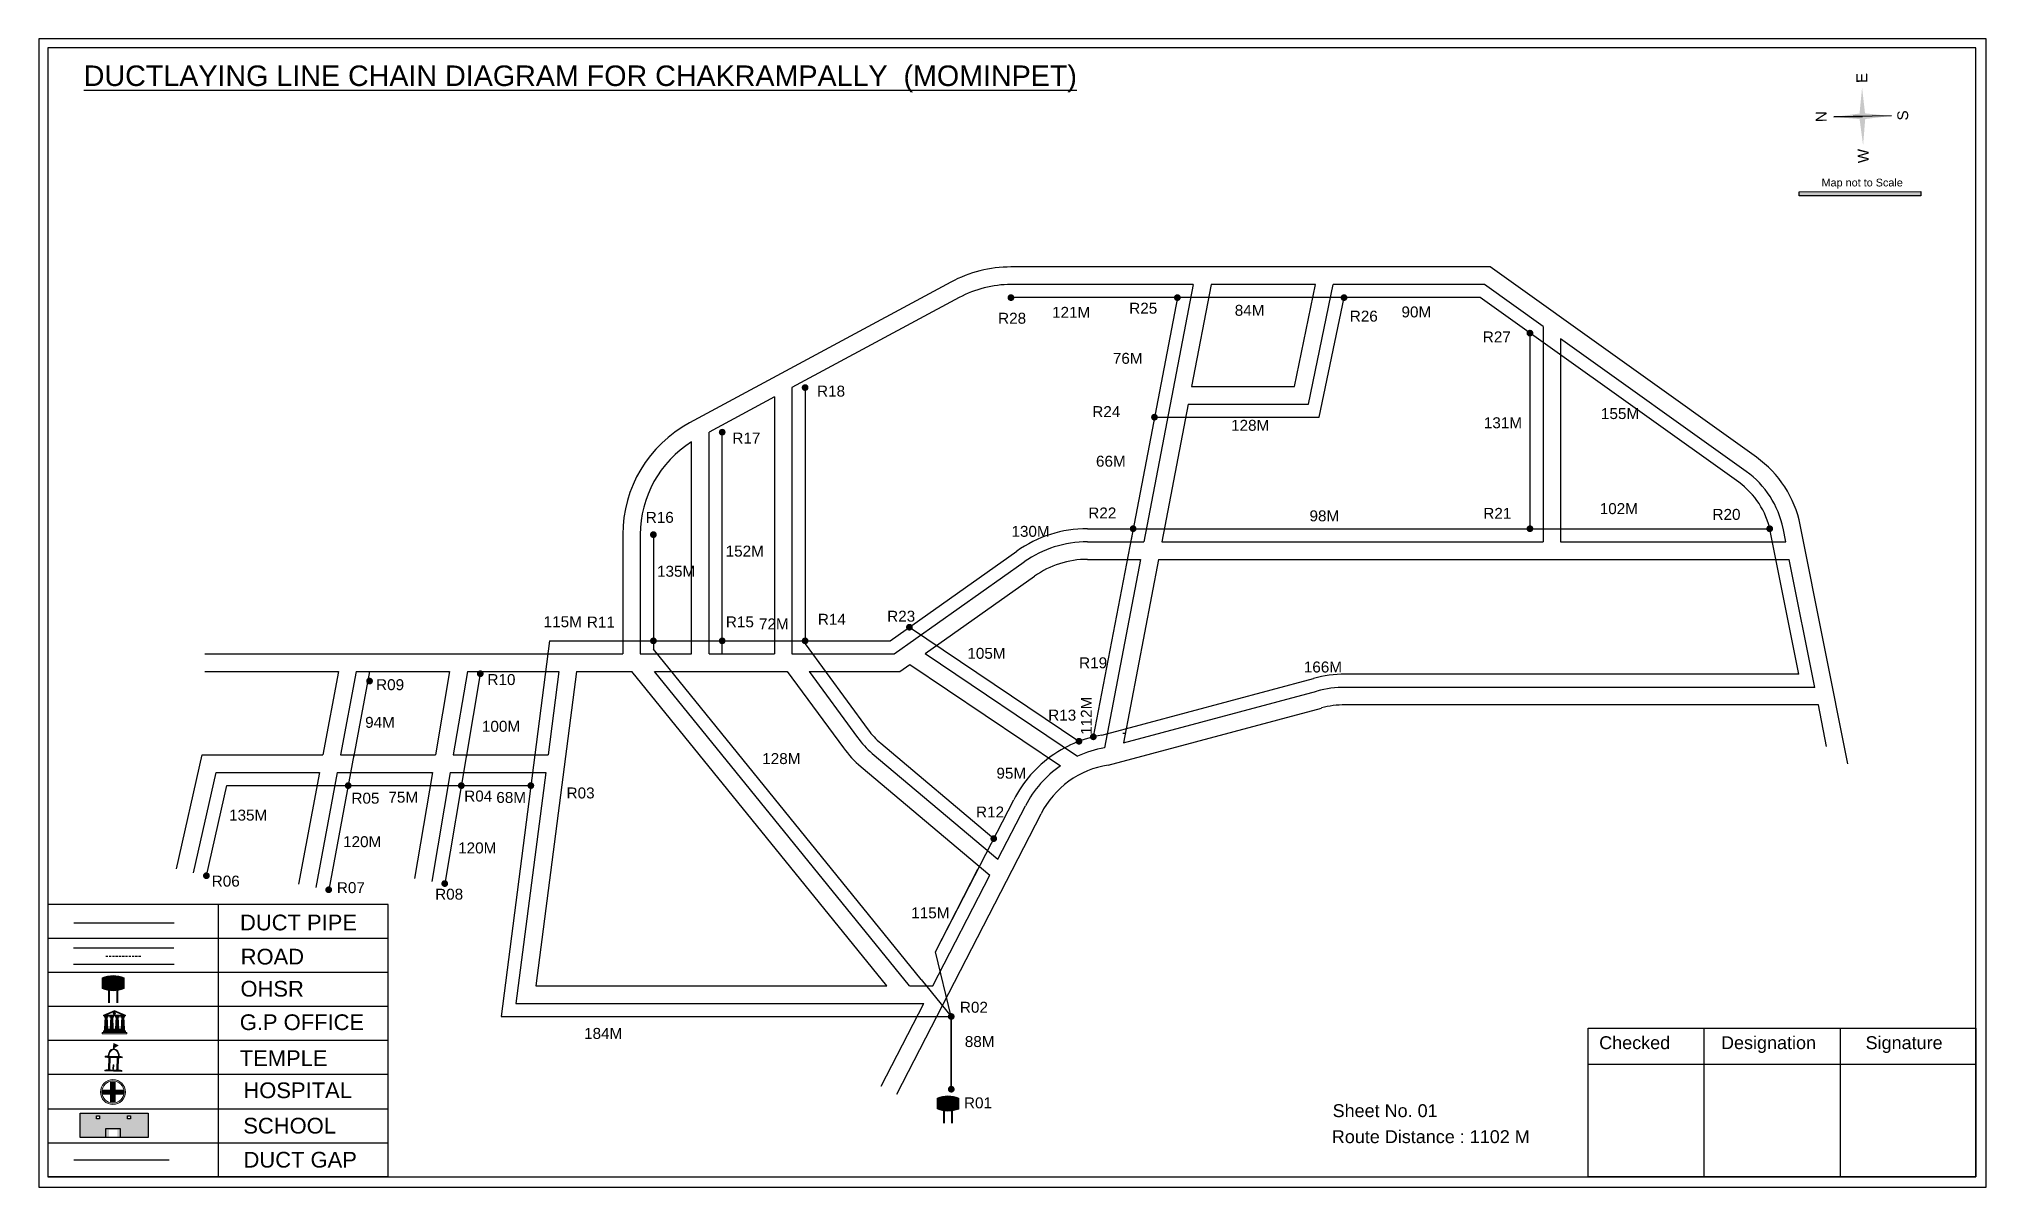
# Model space of a CAD drawing. Header units: inches. Extents: x 1943 to 8965, y 112 to 3168.
# Drawn here: x 2031 to 2922, y 1786 to 2311 of the extents above; entities that cross this region are included whole.
import ezdxf

# ---------------------------------------------------------------- set-up
doc = ezdxf.new("R2010")
doc.units = ezdxf.units.IN
doc.header["$MEASUREMENT"] = 0
doc.linetypes.add('DASHEDX2', pattern=[1.5, 1, -0.5])
for name, color, linetype in [('LANDMARK', 7, 'Continuous'), ('OHT', 7, 'Continuous'), ('pipe', 5, 'Continuous')]:
    doc.layers.add(name, color=color, linetype=linetype)
doc.styles.get("Standard").update_dxf_attribs({"font": 'arial.ttf'})

msp = doc.modelspace()

# ---------------------------------------------------------------- texts
at = {"color": 242, "true_color": 0xcd2027}
msp.add_text('%%UDUCTLAYING LINE CHAIN DIAGRAM FOR CHAKRAMPALLY  (MOMINPET)', height=9.375, dxfattribs=at).set_placement((2051.88, 2289.13))
for s, height, rotation, p in [('E', 4.95, 91.00631, (2867.24, 2290.53)), ('N', 4.95, 91.00631, (2848.65, 2272.68)), ('S', 4.95, 91.00631, (2885.94, 2273.42)), ('W', 4.95, 91.00631, (2867.88, 2253.93)), ('112M', 5, 90, (2512.7, 1992.67))]:
    msp.add_text(s, height=height, rotation=rotation).set_placement(p)
for s, height, p in [('Map not to Scale', 3.5424, (2846.33, 2243.24)), ('R25', 5, (2529.81, 2185.11)), ('R28', 5, (2469.87, 2180.52)), ('121M', 5, (2494.53, 2183.22)), ('84M', 5, (2578.05, 2184.15)), ('R26', 5, (2630.63, 2181.49)), ('90M', 5, (2654.27, 2183.42)), ('R27', 5, (2691.45, 2172)), ('76M', 5, (2522.34, 2162.21)), ('R18', 5, (2387.09, 2147.24)), ('R24', 5, (2512.93, 2137.87)), ('128M', 5, (2576.37, 2131.61)), ('131M', 5, (2691.93, 2132.78)), ('155M', 5, (2745.47, 2136.98)), ('R17', 5, (2348.38, 2125.78)), ('66M', 5, (2514.62, 2115.22)), ('R16', 5, (2308.79, 2089.56)), ('R22', 5, (2511.1, 2091.56)), ('98M', 5, (2612.23, 2090.24)), ('R21', 5, (2691.69, 2091.39)), ('102M', 5, (2744.91, 2093.55)), ('R20', 5, (2796.45, 2090.91)), ('130M', 5, (2475.97, 2083.17)), ('152M', 5, (2345.32, 2074.14)), ('135M', 5, (2313.93, 2064.94)), ('R14', 5, (2387.49, 2043)), ('R23', 5, (2419.15, 2044.4)), ('115M', 5, (2262.1, 2041.89)), ('R11', 5, (2281.86, 2041.72)), ('R15', 5, (2345.42, 2041.82)), ('72M', 5, (2360.55, 2040.87)), ('105M', 5, (2455.81, 2027.44)), ('R19', 5, (2506.9, 2023.12)), ('166M', 5, (2609.63, 2021.19)), ('R09', 5, (2185.51, 2013.12)), ('R10', 5, (2236.41, 2015.46)), ('R13', 5, (2492.77, 1999.22)), ('94M', 5, (2180.49, 1995.92)), ('100M', 5, (2233.88, 1994.11)), ('128M', 5, (2362.03, 1979.34)), ('95M', 5, (2469.1, 1972.68)), ('R04', 5, (2225.8, 1962.24)), ('R03', 5, (2272.59, 1963.65)), ('135M', 5, (2118.28, 1953.53)), ('R05', 5, (2174.24, 1961.27)), ('75M', 5, (2191.13, 1961.72)), ('68M', 5, (2240.47, 1961.6)), ('R12', 5, (2459.78, 1954.95)), ('120M', 5, (2170.41, 1941.4)), ('120M', 5, (2223.02, 1938.54)), ('R06', 5, (2110.37, 1923.38)), ('R07', 5, (2167.57, 1920.39)), ('R08', 5, (2212.51, 1917.4)), ('115M', 5, (2430.16, 1908.89)), ('DUCT PIPE', 7.178, (2123.3, 1903.39)), ('ROAD ', 7.178, (2123.61, 1887.79)), ('OHSR', 7.178, (2123.51, 1873.12)), ('R02', 5, (2452.4, 1865.75)), ('G.P OFFICE', 7.178, (2123.19, 1857.83)), ('184M', 5, (2280.59, 1853.8)), ('88M', 5, (2454.64, 1850.07)), ('Checked', 5.886, (2744.66, 1849.12)), ('Designation', 5.886, (2800.36, 1849.12)), ('Signature', 5.886, (2866.46, 1849.12)), ('TEMPLE', 7.178, (2123.18, 1841.42)), ('HOSPITAL', 7.178, (2124.86, 1826.73)), ('R01', 5, (2454.27, 1822.08)), ('SCHOOL', 7.178, (2124.8, 1810.57)), ('Sheet No. 01', 5.886, (2622.8, 1818.06)), ('Route Distance : 1102 M', 5.886, (2622.43, 1806.19)), ('DUCT GAP', 7.178, (2124.91, 1795.01))]:
    msp.add_text(s, height=height).set_placement(p)

# ---------------------------------------------------------------- blocks, each defined once
blk = doc.blocks.new('OHT')
at = {"linetype": 'Continuous', "lineweight": 0, "true_color": 0x0ffffc}
blk.add_hatch(color=4, dxfattribs=at).paths.add_polyline_path([(0.012, 1), (0, 1, 0.101323), (-0.4, 0.916), (-0.4, 0.525, 0.194075), (0.399, 0.521), (0.399, 0.921, 0.097877)])
at = {"color": 4, "linetype": 'Continuous', "lineweight": 0, "true_color": 0x0ffffc, "flags": 128}
for points in [[(-0.4, 0.525), (-0.4, 0.916)], [(0.399, 0.521), (0.399, 0.921)]]:
    blk.add_lwpolyline(points, dxfattribs=at)
at = {"color": 4, "linetype": 'Continuous', "lineweight": 0, "true_color": 0x0ffffc, "const_width": 0.075, "flags": 128}
for points in [[(-0.15, 0), (-0.15, 0.475)], [(0.15, 0), (0.15, 0.473)]]:
    blk.add_lwpolyline(points, dxfattribs=at)
at = {"color": 4, "linetype": 'Continuous', "lineweight": 0, "true_color": 0x0ffffc}
for centre, radius, start, end in [((0.006, -0.019), 1.019, 67.31091, 113.47108), ((0.004, 1.513), 1.068, 247.76824, 291.70073)]:
    blk.add_arc(centre, radius, start, end, dxfattribs=at)
blk = doc.blocks.new('Government_Office')
at = {"linetype": 'Continuous', "lineweight": 0, "true_color": 0xff0000}
h = blk.add_hatch(color=1, dxfattribs=at)
h.paths.add_polyline_path([(0.44, 0.72), (0.45, 0.75), (0, 0.93), (-0.45, 0.75), (-0.44, 0.72)])
h.paths.add_polyline_path([(0.355, 0.75), (-0.355, 0.75), (0, 0.9)], flags=16)
h.paths.add_polyline_path([(0, 0.778, -1), (0, 0.872, -1)], flags=0)
h = blk.add_hatch(color=1, dxfattribs=at)
edge = h.paths.add_edge_path()
edge.add_arc((0, 0.825), 0.0467, 90, 270)
edge.add_arc((0, 0.825), 0.0467, 270, 450)
for points in [[(-0.5, 0.05), (0.5, 0.05), (0.5, 0), (-0.5, 0)], [(-0.45, 0.075), (-0.45, 0.12), (0.45, 0.12), (0.45, 0.075)], [(-0.4, 0.14), (-0.4, 0.18), (0.4, 0.18), (0.4, 0.14)]]:
    blk.add_hatch(color=1, dxfattribs=at).paths.add_polyline_path(points)
h = blk.add_hatch(color=1, dxfattribs=at)
edge = h.paths.add_edge_path()
edge.add_line((-0.27, 0.195), (-0.295, 0.675))
edge.add_line((-0.295, 0.675), (-0.29, 0.675))
edge.add_arc((-0.278, 0.688), 0.0176, 225.30401, 441.56588)
edge.add_line((-0.275, 0.705), (-0.395, 0.705))
edge.add_arc((-0.392, 0.688), 0.0176, 98.43412, 314.69599)
edge.add_line((-0.38, 0.675), (-0.375, 0.675))
edge.add_line((-0.375, 0.675), (-0.4, 0.195))
edge.add_line((-0.4, 0.195), (-0.27, 0.195))
h = blk.add_hatch(color=1, dxfattribs=at)
edge = h.paths.add_edge_path()
edge.add_line((-0.047, 0.195), (-0.072, 0.675))
edge.add_line((-0.072, 0.675), (-0.067, 0.675))
edge.add_arc((-0.054, 0.688), 0.0176, 225.30401, 441.56588)
edge.add_line((-0.052, 0.705), (-0.172, 0.705))
edge.add_arc((-0.169, 0.688), 0.0176, 98.43412, 314.69599)
edge.add_line((-0.157, 0.675), (-0.152, 0.675))
edge.add_line((-0.152, 0.675), (-0.177, 0.195))
edge.add_line((-0.177, 0.195), (-0.047, 0.195))
h = blk.add_hatch(color=1, dxfattribs=at)
edge = h.paths.add_edge_path()
edge.add_line((0.177, 0.195), (0.152, 0.675))
edge.add_line((0.152, 0.675), (0.157, 0.675))
edge.add_arc((0.169, 0.688), 0.0176, 225.30401, 441.56588)
edge.add_line((0.172, 0.705), (0.052, 0.705))
edge.add_arc((0.054, 0.688), 0.0176, 98.43412, 314.69599)
edge.add_line((0.067, 0.675), (0.072, 0.675))
edge.add_line((0.072, 0.675), (0.047, 0.195))
edge.add_line((0.047, 0.195), (0.177, 0.195))
h = blk.add_hatch(color=1, dxfattribs=at)
edge = h.paths.add_edge_path()
edge.add_line((0.4, 0.195), (0.375, 0.675))
edge.add_line((0.375, 0.675), (0.38, 0.675))
edge.add_arc((0.392, 0.688), 0.0176, 225.30401, 441.56588)
edge.add_line((0.395, 0.705), (0.275, 0.705))
edge.add_arc((0.278, 0.688), 0.0176, 98.43412, 314.69599)
edge.add_line((0.29, 0.675), (0.295, 0.675))
edge.add_line((0.295, 0.675), (0.27, 0.195))
edge.add_line((0.27, 0.195), (0.4, 0.195))
at = {"color": 1, "linetype": 'Continuous', "lineweight": 0, "true_color": 0xff0000, "flags": 128}
for points in [[(-0.45, 0.75), (-0.44, 0.72), (0.44, 0.72), (0.45, 0.75), (0, 0.93)], [(-0.355, 0.75), (0.355, 0.75), (0, 0.9)], [(-0.5, 0.05), (0.5, 0.05), (0.5, 0), (-0.5, 0)], [(-0.45, 0.075), (-0.45, 0.12), (0.45, 0.12), (0.45, 0.075)], [(-0.4, 0.14), (-0.4, 0.18), (0.4, 0.18), (0.4, 0.14)]]:
    blk.add_lwpolyline(points, close=True, dxfattribs=at)
for points in [[(0, 0.872, 1), (0, 0.778, 1)], [(-0.27, 0.195), (-0.295, 0.675), (-0.29, 0.675, 1.379694), (-0.275, 0.705), (-0.395, 0.705, 1.379694), (-0.38, 0.675), (-0.375, 0.675), (-0.4, 0.195)], [(-0.047, 0.195), (-0.072, 0.675), (-0.067, 0.675, 1.379694), (-0.052, 0.705), (-0.172, 0.705, 1.379694), (-0.157, 0.675), (-0.152, 0.675), (-0.177, 0.195)], [(0.177, 0.195), (0.152, 0.675), (0.157, 0.675, 1.379694), (0.172, 0.705), (0.052, 0.705, 1.379694), (0.067, 0.675), (0.072, 0.675), (0.047, 0.195)], [(0.4, 0.195), (0.375, 0.675), (0.38, 0.675, 1.379694), (0.395, 0.705), (0.275, 0.705, 1.379694), (0.29, 0.675), (0.295, 0.675), (0.27, 0.195)]]:
    blk.add_lwpolyline(points, format="xyb", close=True, dxfattribs=at)
blk = doc.blocks.new('Temple')
at = {"linetype": 'Continuous', "lineweight": 0, "true_color": 0xff0000}
h = blk.add_hatch(color=1, dxfattribs=at)
edge = h.paths.add_edge_path()
edge.add_line((0.175, 0.49), (0.225, 0.49))
edge.add_line((0.225, 0.49), (0.225, 0.497))
edge.add_line((0.225, 0.497), (0.307, 0.497))
edge.add_line((0.307, 0.497), (0.307, 0.533))
edge.add_line((0.307, 0.533), (0.257, 0.533))
edge.add_line((0.257, 0.533), (0.257, 0.54))
edge.add_line((0.257, 0.54), (0.2, 0.54))
edge.add_spline(control_points=[(0.2, 0.54), (0.2, 0.589), (0.19, 0.638), (0.142, 0.743), (0.092, 0.79), (0.027, 0.805), (0.02, 0.806), (0.012, 0.806)], knot_values=[4.712389, 4.712389, 4.712389, 4.712389, 5.278166, 5.278166, 6.117402, 6.117402, 6.223801, 6.223801, 6.223801, 6.223801], degree=3, periodic=0)
edge.add_line((0.012, 0.806), (0.012, 0.79))
edge.add_line((0.012, 0.79), (-0.012, 0.79))
edge.add_line((-0.012, 0.79), (-0.012, 0.806))
edge.add_spline(control_points=[(-0.012, 0.806), (-0.055, 0.802), (-0.096, 0.781), (-0.171, 0.699), (-0.197, 0.628), (-0.2, 0.55), (-0.2, 0.545), (-0.2, 0.54)], knot_values=[6.343965, 6.343965, 6.343965, 6.343965, 6.956638, 6.956638, 7.795874, 7.795874, 7.853982, 7.853982, 7.853982, 7.853982], degree=3, periodic=0)
edge.add_line((-0.2, 0.54), (-0.257, 0.54))
edge.add_line((-0.257, 0.54), (-0.257, 0.533))
edge.add_line((-0.257, 0.533), (-0.307, 0.533))
edge.add_line((-0.307, 0.533), (-0.307, 0.497))
edge.add_line((-0.307, 0.497), (-0.225, 0.497))
edge.add_line((-0.225, 0.497), (-0.225, 0.49))
edge.add_line((-0.225, 0.49), (-0.175, 0.49))
edge.add_line((-0.175, 0.49), (-0.175, 0.07))
edge.add_arc((-0.205, 0.07), 0.03, -90, 0, ccw=False)
edge.add_line((-0.205, 0.04), (-0.257, 0.04))
edge.add_line((-0.257, 0.04), (-0.257, 0.033))
edge.add_line((-0.257, 0.033), (-0.307, 0.033))
edge.add_line((-0.307, 0.033), (-0.307, 0))
edge.add_line((-0.307, 0), (0.307, 0))
edge.add_line((0.307, 0), (0.307, 0.033))
edge.add_line((0.307, 0.033), (0.257, 0.033))
edge.add_line((0.257, 0.033), (0.257, 0.04))
edge.add_line((0.257, 0.04), (0.205, 0.04))
edge.add_arc((0.205, 0.07), 0.03, 180, 270, ccw=False)
edge.add_line((0.175, 0.07), (0.175, 0.49))
h.paths.add_polyline_path([(0.125, 0.07, -0.414214), (0.095, 0.04), (0.05, 0.04), (0.05, 0.033), (-0.05, 0.033), (-0.05, 0.04), (-0.095, 0.04, -0.414214), (-0.125, 0.07), (-0.125, 0.497), (0.125, 0.497)], flags=16)
edge = h.paths.add_edge_path(flags=16)
edge.add_ellipse((0, 0.54), major_axis=(0, 0.242), ratio=0.722808, start_angle=270, end_angle=450, ccw=False)
edge.add_line((0.175, 0.54), (-0.175, 0.54))
h.paths.add_polyline_path([(0.012, 0.23), (0.012, 0.07), (-0.012, 0.07), (-0.012, 0.23)], flags=0)
h = blk.add_hatch(color=1, dxfattribs=at)
edge = h.paths.add_edge_path()
edge.add_line((0.012, 0.857), (0, 0.85))
edge.add_line((0, 0.85), (-0.003, 0.925))
edge.add_line((-0.003, 0.925), (-0.012, 0.925))
edge.add_line((-0.012, 0.925), (-0.012, 0.806))
edge.add_spline(control_points=[(-0.012, 0.806), (-0.004, 0.807), (0.004, 0.807), (0.012, 0.806)], knot_values=[6.223801, 6.223801, 6.223801, 6.223801, 6.343965, 6.343965, 6.343965, 6.343965], degree=3, periodic=0)
edge.add_line((0.012, 0.806), (0.012, 0.857))
h = blk.add_hatch(color=1, dxfattribs=at)
edge = h.paths.add_edge_path()
edge.add_line((0.012, 0.79), (0.012, 0.806))
edge.add_spline(control_points=[(0.012, 0.806), (0.004, 0.807), (-0.004, 0.807), (-0.012, 0.806)], knot_values=[6.223801, 6.223801, 6.223801, 6.223801, 6.343965, 6.343965, 6.343965, 6.343965], degree=3, periodic=0)
edge.add_line((-0.012, 0.806), (-0.012, 0.79))
edge.add_line((-0.012, 0.79), (0.012, 0.79))
at = {"linetype": 'Continuous', "lineweight": 0, "true_color": 0xe66000}
blk.add_hatch(color=32, dxfattribs=at).paths.add_polyline_path([(-0.006, 1), (0.147, 0.931), (0, 0.85)])
at = {"color": 1, "linetype": 'Continuous', "lineweight": 0, "true_color": 0xff0000, "flags": 128}
for points in [[(0.012, 0.925), (-0.012, 0.925), (-0.012, 0.79), (0.012, 0.79)], [(0.012, 0.23), (-0.012, 0.23), (-0.012, 0.07), (0.012, 0.07)]]:
    blk.add_lwpolyline(points, close=True, dxfattribs=at)
at = {"color": 32, "linetype": 'Continuous', "lineweight": 0, "true_color": 0xe66000, "flags": 128}
blk.add_lwpolyline([(-0.006, 1), (0.147, 0.931), (0, 0.85), (-0.006, 1)], dxfattribs=at)
at = {"color": 1, "linetype": 'Continuous', "lineweight": 0, "true_color": 0xff0000, "flags": 128}
blk.add_lwpolyline([(0.2, 0.54), (0.257, 0.54), (0.257, 0.533), (0.307, 0.533), (0.307, 0.497), (0.225, 0.497), (0.225, 0.49), (0.175, 0.49), (0.175, 0.07, 0.414214), (0.205, 0.04), (0.257, 0.04), (0.257, 0.033), (0.307, 0.033), (0.307, 0), (-0.307, 0), (-0.307, 0.033), (-0.257, 0.033), (-0.257, 0.04), (-0.205, 0.04, 0.414214), (-0.175, 0.07), (-0.175, 0.49), (-0.225, 0.49), (-0.225, 0.497), (-0.307, 0.497), (-0.307, 0.533), (-0.257, 0.533), (-0.257, 0.54), (-0.2, 0.54)], format="xyb", dxfattribs=at)
blk.add_lwpolyline([(-0.175, 0.54), (0.175, 0.54)], dxfattribs=at)
blk.add_lwpolyline([(0.125, 0.497), (0.125, 0.07, -0.414214), (0.095, 0.04), (0.05, 0.04), (0.05, 0.033), (-0.05, 0.033), (-0.05, 0.04), (-0.095, 0.04, -0.414214), (-0.125, 0.07), (-0.125, 0.497)], format="xyb", close=True, dxfattribs=at)
at = {"color": 1, "linetype": 'Continuous', "lineweight": 0, "true_color": 0xff0000}
blk.add_ellipse((0, 0.54), major_axis=(0, 0.242), ratio=0.722808, start_param=4.712389, end_param=7.853982, dxfattribs=at)
blk.add_open_spline([(0.2, 0.54), (0.2, 0.589), (0.19, 0.638), (0.142, 0.743), (0.092, 0.79), (-0.023, 0.816), (-0.085, 0.794), (-0.171, 0.699), (-0.197, 0.628), (-0.2, 0.55), (-0.2, 0.545), (-0.2, 0.54)], degree=3, knots=[4.712389, 4.712389, 4.712389, 4.712389, 5.278166, 5.278166, 6.117402, 6.117402, 6.956638, 6.956638, 7.795874, 7.795874, 7.853982, 7.853982, 7.853982, 7.853982], dxfattribs=at)
blk = doc.blocks.new('*U6')
at = {"color": 0, "linetype": 'DASHEDX2', "transparency": 16777216}
blk.add_line((-8.22, 0), (8.01, 0), dxfattribs=at)
blk = doc.blocks.new('Hospital')
at = {"linetype": 'Continuous', "lineweight": 0, "true_color": 0x000000}
h = blk.add_hatch(color=18, dxfattribs=at)
h.paths.add_polyline_path([(-0.5, 0, 1), (0.5, 0, 1)])
h.paths.add_polyline_path([(0.446, 0, -1), (-0.446, 0, -1)], flags=16)
at = {"linetype": 'Continuous', "true_color": 0xff0000}
blk.add_hatch(color=1, dxfattribs=at).paths.add_polyline_path([(-0.394, 0.08), (-0.08, 0.08), (-0.08, 0.394), (0.08, 0.394), (0.08, 0.08), (0.394, 0.08), (0.394, -0.08), (0.08, -0.08), (0.08, -0.394), (-0.08, -0.394), (-0.08, -0.08), (-0.394, -0.08)])
at = {"color": 1, "linetype": 'Continuous', "true_color": 0xff0000, "flags": 128}
blk.add_lwpolyline([(-0.394, 0.08), (-0.08, 0.08), (-0.08, 0.394), (0.08, 0.394), (0.08, 0.08), (0.394, 0.08), (0.394, -0.08), (0.08, -0.08), (0.08, -0.394), (-0.08, -0.394), (-0.08, -0.08), (-0.394, -0.08)], close=True, dxfattribs=at)
at = {"color": 18, "linetype": 'Continuous', "lineweight": 0, "true_color": 0x000000}
for radius in [0.5, 0.446]:
    blk.add_circle((0, 0), radius, dxfattribs=at)

# ---------------------------------------------------------------- hatches: boundary and pattern name
at = {"true_color": 0x0093dd}
h = msp.add_hatch(color=142, dxfattribs=at)
h.dxf.hatch_style = 1
h.paths.add_polyline_path([(2836.15, 2240.73), (2836.15, 2238.89), (2891.66, 2239.02), (2891.66, 2240.86)])
at = {"ltscale": 0.5}
h = msp.add_hatch(color=5, dxfattribs=at)
h.dxf.hatch_style = 1
h.paths.add_polyline_path([(2477.3, 2192.44, 1), (2474.18, 2192.44, 1)])
h = msp.add_hatch(color=5, dxfattribs=at)
h.dxf.hatch_style = 1
h.paths.add_polyline_path([(2553.37, 2192.44, 1), (2550.25, 2192.44, 1)])
h = msp.add_hatch(color=5, dxfattribs=at)
h.dxf.hatch_style = 1
h.paths.add_polyline_path([(2629.56, 2192.44, 1), (2626.44, 2192.44, 1)])
h = msp.add_hatch(color=5, dxfattribs=at)
h.dxf.hatch_style = 1
h.paths.add_polyline_path([(2714.57, 2176.22, 1), (2711.45, 2176.22, 1)])
h = msp.add_hatch(color=5, dxfattribs=at)
h.dxf.hatch_style = 1
h.paths.add_polyline_path([(2383.19, 2151.35, 1), (2380.07, 2151.35, 1)])
h = msp.add_hatch(color=5, dxfattribs=at)
h.dxf.hatch_style = 1
h.paths.add_polyline_path([(2542.91, 2137.82, 1), (2539.79, 2137.82, 1)])
h = msp.add_hatch(color=5, dxfattribs=at)
h.dxf.hatch_style = 1
h.paths.add_polyline_path([(2345.3, 2130.97, 1), (2342.19, 2130.97, 1)])
h = msp.add_hatch(color=5, dxfattribs=at)
h.dxf.hatch_style = 1
h.paths.add_polyline_path([(2313.84, 2084.16, 1), (2310.72, 2084.16, 1)])
h = msp.add_hatch(color=5, dxfattribs=at)
h.dxf.hatch_style = 1
h.paths.add_polyline_path([(2533.16, 2086.88, 1), (2530.04, 2086.88, 1)])
h = msp.add_hatch(color=5, dxfattribs=at)
h.dxf.hatch_style = 1
h.paths.add_polyline_path([(2714.57, 2086.88, 1), (2711.45, 2086.88, 1)])
h = msp.add_hatch(color=5, dxfattribs=at)
h.dxf.hatch_style = 1
h.paths.add_polyline_path([(2824.16, 2086.88, 1), (2821.04, 2086.88, 1)])
h = msp.add_hatch(color=5, dxfattribs=at)
h.dxf.hatch_style = 1
h.paths.add_polyline_path([(2430.87, 2041.87, 1), (2427.76, 2041.87, 1)])
h = msp.add_hatch(color=5, dxfattribs=at)
h.dxf.hatch_style = 1
h.paths.add_polyline_path([(2313.84, 2035.64, 1), (2310.72, 2035.64, 1)])
h = msp.add_hatch(color=5, dxfattribs=at)
h.dxf.hatch_style = 1
h.paths.add_polyline_path([(2345.3, 2035.64, 1), (2342.19, 2035.64, 1)])
h = msp.add_hatch(color=5, dxfattribs=at)
h.dxf.hatch_style = 1
h.paths.add_polyline_path([(2383.19, 2035.64, 1), (2380.07, 2035.64, 1)])
h = msp.add_hatch(color=5, dxfattribs=at)
h.dxf.hatch_style = 1
h.paths.add_polyline_path([(2234.7, 2020.64, 1), (2231.58, 2020.64, 1)])
h = msp.add_hatch(color=5, dxfattribs=at)
h.dxf.hatch_style = 1
h.paths.add_polyline_path([(2184.08, 2017.27, 1), (2180.97, 2017.27, 1)])
h = msp.add_hatch(color=5, dxfattribs=at)
h.dxf.hatch_style = 1
h.paths.add_polyline_path([(2508.4, 1989.76, 1), (2505.28, 1989.76, 1)])
h = msp.add_hatch(color=5, dxfattribs=at)
h.dxf.hatch_style = 1
h.paths.add_polyline_path([(2514.96, 1991.81, 1), (2511.84, 1991.81, 1)])
h = msp.add_hatch(color=5, dxfattribs=at)
h.dxf.hatch_style = 1
h.paths.add_polyline_path([(2174.32, 1969.51, 1), (2171.2, 1969.51, 1)])
h = msp.add_hatch(color=5, dxfattribs=at)
h.dxf.hatch_style = 1
h.paths.add_polyline_path([(2226.03, 1969.51, 1), (2222.91, 1969.51, 1)])
h = msp.add_hatch(color=5, dxfattribs=at)
h.dxf.hatch_style = 1
h.paths.add_polyline_path([(2257.82, 1969.51, 1), (2254.7, 1969.51, 1)])
h = msp.add_hatch(color=5, dxfattribs=at)
h.dxf.hatch_style = 1
h.paths.add_polyline_path([(2469.43, 1945.3, 1), (2466.32, 1945.3, 1)])
h = msp.add_hatch(color=5, dxfattribs=at)
h.dxf.hatch_style = 1
h.paths.add_polyline_path([(2109.49, 1928.35, 1), (2106.37, 1928.35, 1)])
h = msp.add_hatch(color=5, dxfattribs=at)
h.dxf.hatch_style = 1
h.paths.add_polyline_path([(2165.4, 1921.92, 1), (2162.28, 1921.92, 1)])
h = msp.add_hatch(color=5, dxfattribs=at)
h.dxf.hatch_style = 1
h.paths.add_polyline_path([(2218.44, 1924.75, 1), (2215.32, 1924.75, 1)])
h = msp.add_hatch(color=5, dxfattribs=at)
h.dxf.hatch_style = 1
h.paths.add_polyline_path([(2450.02, 1864.03, 1), (2446.9, 1864.03, 1)])
h = msp.add_hatch(color=5, dxfattribs=at)
h.dxf.hatch_style = 1
h.paths.add_polyline_path([(2450.02, 1830.8, 1), (2446.9, 1830.8, 1)])
at = {"true_color": 0xc8c92d}
h = msp.add_hatch(color=52, dxfattribs=at)
h.dxf.hatch_style = 1
h.paths.add_polyline_path([(2056.34, 1819.8), (2050.17, 1819.8), (2050.17, 1808.71), (2056.34, 1808.71)])
h.paths.add_polyline_path([(2081.19, 1819.8), (2075.02, 1819.8), (2075.02, 1808.71), (2081.19, 1808.71)])
at = {"true_color": 0x293189}
h = msp.add_hatch(color=177, dxfattribs=at)
h.dxf.hatch_style = 1
h.paths.add_polyline_path([(2075.02, 1819.8), (2056.34, 1819.8), (2056.34, 1808.71), (2063.35, 1808.71), (2063.35, 1812.35), (2067.2, 1812.35), (2067.2, 1808.71), (2075.02, 1808.71)])
h.paths.add_polyline_path([(2059.01, 1817.33), (2057.63, 1817.33), (2057.63, 1818.6), (2059.01, 1818.6)], flags=16)
h.paths.add_polyline_path([(2071.88, 1817.33), (2071.88, 1818.6), (2073.26, 1818.6), (2073.26, 1817.33)], flags=16)

# ---------------------------------------------------------------- linework, layer by layer
for p, q in [((2878.22, 2275.44), (2851.92, 2274.98)), ((2448.26, 2199.51), (2328.8, 2135.24)), ((2694.76, 2206.44), (2475.74, 2206.44)), ((2816.57, 2119.5), (2694.76, 2206.44)), ((2452.05, 2192.47), (2375.63, 2151.35)), ((2559.07, 2198.44), (2475.74, 2198.44)), ((2559.07, 2198.44), (2536.56, 2080.88)), ((2567.21, 2198.44), (2558.29, 2151.82)), ((2614.95, 2198.44), (2567.21, 2198.44)), ((2605.31, 2151.82), (2614.95, 2198.44)), ((2611.83, 2143.82), (2623.11, 2198.44)), ((2689.96, 2198.44), (2623.11, 2198.44)), ((2719.01, 2179.31), (2692.28, 2198.38)), ((2719.01, 2179.31), (2719.01, 2080.88)), ((2811.92, 2112.99), (2727.01, 2173.6)), ((2727.01, 2173.6), (2727.01, 2080.88)), ((2367.63, 2147.05), (2337.75, 2130.97)), ((2367.63, 2147.05), (2367.63, 2029.64)), ((2375.63, 2151.35), (2375.63, 2029.64)), ((2558.29, 2151.82), (2605.31, 2151.82)), ((2556.76, 2143.82), (2544.71, 2080.88)), ((2556.76, 2143.82), (2611.83, 2143.82)), ((2337.75, 2029.64), (2337.75, 2130.97)), ((2343.75, 2029.64), (2343.75, 2130.97)), ((2329.75, 2029.64), (2329.75, 2126.54)), ((2298.28, 2084.16), (2298.28, 2029.64)), ((2306.28, 2084.16), (2306.28, 2029.64)), ((2829.94, 2080.88), (2828.7, 2087.05)), ((2858.4, 1979.44), (2836.55, 2088.62)), ((2510.72, 2080.88), (2536.56, 2080.88)), ((2544.71, 2080.88), (2719.01, 2080.88)), ((2727.01, 2080.88), (2829.94, 2080.88)), ((2422.42, 2029.64), (2481.83, 2071.69)), ((2436.51, 2029.81), (2486.46, 2065.16)), ((2510.72, 2072.88), (2535.03, 2072.88)), ((2535.03, 2072.88), (2518.54, 1986.75)), ((2543.17, 2072.88), (2527.12, 1989.05)), ((2543.17, 2072.88), (2831.54, 2072.88)), ((2843.25, 2014.39), (2831.54, 2072.88)), ((2107.19, 2029.64), (2298.28, 2029.64)), ((2306.28, 2029.64), (2329.75, 2029.64)), ((2337.75, 2029.64), (2367.63, 2029.64)), ((2375.63, 2029.64), (2422.42, 2029.64)), ((2436.51, 2029.81), (2506.17, 1982.98)), ((2107.19, 2021.64), (2168.28, 2021.64)), ((2168.28, 2021.64), (2161.14, 1983.51)), ((2176.42, 2021.64), (2169.28, 1983.51)), ((2176.42, 2021.64), (2219.11, 2021.64)), ((2219.11, 2021.64), (2212.64, 1983.51)), ((2227.22, 2021.64), (2220.76, 1983.51)), ((2227.22, 2021.64), (2269.05, 2021.64)), ((2277.12, 2021.64), (2258.55, 1878.03)), ((2269.05, 2021.64), (2264.12, 1983.51)), ((2277.12, 2021.64), (2302.47, 2021.64)), ((2419.06, 1878.03), (2302.47, 2021.64)), ((2312.78, 2021.64), (2373.5, 2021.64)), ((2429.37, 1878.03), (2312.78, 2021.64)), ((2373.5, 2021.64), (2399.13, 1986.75)), ((2383.43, 2021.64), (2424.96, 2021.64)), ((2383.43, 2021.64), (2405.58, 1991.49)), ((2424.96, 2021.64), (2429.52, 2024.87)), ((2429.52, 2024.87), (2498.39, 1978.58)), ((2527.12, 1989.05), (2615.64, 2012.69)), ((2843.25, 2014.39), (2628.54, 2014.39)), ((2520.22, 1978.92), (2617.7, 2004.96)), ((2844.85, 2006.39), (2628.54, 2006.39)), ((2848.64, 1987.44), (2844.85, 2006.39)), ((2094.28, 1931.44), (2106.04, 1983.51)), ((2106.04, 1983.51), (2161.14, 1983.51)), ((2169.28, 1983.51), (2212.64, 1983.51)), ((2220.76, 1983.51), (2264.12, 1983.51)), ((2407.21, 1978.13), (2466.01, 1928.57)), ((2412.36, 1984.24), (2469.76, 1935.86)), ((2102.08, 1929.68), (2112.44, 1975.51)), ((2112.44, 1975.51), (2159.64, 1975.51)), ((2159.64, 1975.51), (2150.08, 1924.5)), ((2167.78, 1975.51), (2157.94, 1923.02)), ((2167.78, 1975.51), (2211.29, 1975.51)), ((2211.29, 1975.51), (2203.08, 1927.09)), ((2219.4, 1975.51), (2210.96, 1925.75)), ((2219.4, 1975.51), (2263.09, 1975.51)), ((2263.09, 1975.51), (2249.45, 1870.03)), ((2469.76, 1935.86), (2482.36, 1960.33)), ((2423.5, 1828.55), (2489.48, 1956.67)), ((2439.98, 1878.03), (2466.01, 1928.57)), ((2035.5, 1915.24), (2035.5, 1790.81)), ((2113.26, 1915.24), (2113.26, 1790.81)), ((2191.02, 1899.69), (2035.5, 1899.69)), ((2047.15, 1895.39), (2093.03, 1895.39)), ((2047.15, 1887.87), (2093.27, 1887.87)), ((2191.02, 1884.13), (2035.5, 1884.13)), ((2249.45, 1870.03), (2435.86, 1870.03)), ((2258.55, 1878.03), (2419.06, 1878.03)), ((2416.39, 1832.21), (2435.86, 1870.03)), ((2429.37, 1878.03), (2439.98, 1878.03)), ((2191.02, 1868.58), (2035.5, 1868.58)), ((2191.02, 1853.03), (2035.5, 1853.03)), ((2191.02, 1837.47), (2035.5, 1837.47)), ((2035.5, 1821.92), (2191.02, 1821.92)), ((2035.5, 1806.37), (2191.02, 1806.37)), ((2035.49, 1791.79), (2035.49, 1790.83)), ((2191.02, 1790.81), (2035.5, 1790.81))]:
    msp.add_line(p, q)
at = {"color": 1}
msp.add_line((2851.92, 2274.98), (2865.08, 2275.21), dxfattribs=at)
at = {"color": 242, "true_color": 0xcd2027}
for p, q in [((2792.55, 1858.66), (2792.55, 1790.77)), ((2854.76, 1858.66), (2854.76, 1790.77)), ((2739.59, 1842.22), (2916.81, 1842.22))]:
    msp.add_line(p, q, dxfattribs=at)
for points in [[(2031.38, 2310.62), (2031.38, 1786.12), (2921.52, 1786.12), (2921.52, 2310.62)], [(2035.49, 2306.6), (2035.49, 1790.83), (2916.81, 1790.83), (2916.81, 2306.6)], [(2081.26, 1819.8), (2081.26, 1808.71), (2050.17, 1808.71), (2050.17, 1819.8)], [(2059.01, 1818.6), (2059.01, 1817.33), (2057.63, 1817.33), (2057.63, 1818.6)], [(2071.88, 1817.33), (2071.88, 1818.6), (2073.26, 1818.6), (2073.26, 1817.33)]]:
    msp.add_lwpolyline(points, close=True)
at = {"color": 142, "true_color": 0x0093dd}
msp.add_lwpolyline([(2891.66, 2239.02), (2836.15, 2238.89), (2836.15, 2240.73), (2891.66, 2240.86), (2891.66, 2239.02)], dxfattribs=at)
for points in [[(2191.02, 1790.81), (2191.02, 1915.24), (2035.5, 1915.24)], [(2062.02, 1808.71), (2062.02, 1812.82), (2068.54, 1812.82), (2068.54, 1808.71)]]:
    msp.add_lwpolyline(points)
at = {"color": 242, "true_color": 0xcd2027}
msp.add_lwpolyline([(2916.81, 1790.77), (2739.59, 1790.77), (2739.59, 1858.66), (2916.81, 1858.66)], close=True, dxfattribs=at)
for centre, radius, start, end in [((2475.74, 2148.44), 58, 90, 118.28222), ((2475.74, 2148.44), 50, 90, 118.28222), ((2689.96, 2148.44), 50, 87.34325, 90), ((2356.28, 2084.16), 58, 118.28222, 180), ((2356.28, 2084.16), 50, 122.05396, 180), ((2787.52, 2078.8), 50, 11.31854, 54.48337), ((2787.52, 2078.8), 42, 11.31854, 54.48337), ((2510.72, 2030.88), 50, 90, 125.29016), ((2510.72, 2030.88), 42, 90, 125.29016), ((2628.54, 1964.39), 50, 90, 104.95639), ((2628.54, 1964.39), 42, 90, 104.95639), ((2439.43, 2016.36), 50, 216.30254, 229.87496), ((2439.43, 2016.36), 42, 216.30254, 229.87496), ((2526.82, 1937.44), 50, 99.52906, 114.38635), ((2526.82, 1937.44), 50, 124.65012, 152.75327), ((2526.82, 1937.44), 42, 99.03427, 152.75327)]:
    msp.add_arc(centre, radius, start, end)
for points in [[(2866.36, 2275.24), (2863.55, 2275.19), (2864.84, 2288.36)], [(2866.37, 2275.24), (2863.55, 2275.19), (2865.3, 2262.06)], [(2865.1, 2273.91), (2865.05, 2276.73), (2878.22, 2275.44)]]:
    msp.add_solid(points)
at = {"color": 1}
msp.add_solid([(2865.1, 2273.91), (2865.05, 2276.73), (2851.92, 2274.98)], dxfattribs=at)
at = {"layer": 'OHT', "color": 5}
msp.add_line((2047.32, 1906.77), (2093.2, 1906.77), dxfattribs=at)
at = {"layer": 'OHT', "color": 1}
msp.add_line((2047.32, 1798.59), (2090.91, 1798.59), dxfattribs=at)
at = {"layer": 'pipe'}
for p, q in [((2566.06, 2192.44), (2475.74, 2192.44)), ((2551.81, 2192.44), (2530.67, 2082.01)), ((2628, 2192.44), (2566.06, 2192.44)), ((2616.71, 2137.82), (2628, 2192.44)), ((2690.28, 2192.44), (2623.11, 2192.44)), ((2719.01, 2171.93), (2690.28, 2192.44)), ((2713.01, 2176.22), (2713.01, 2086.88)), ((2808.44, 2108.11), (2719.01, 2171.93)), ((2381.63, 2151.35), (2381.63, 2034.23)), ((2541.35, 2137.82), (2616.71, 2137.82)), ((2312.28, 2084.16), (2312.28, 2031.77)), ((2510.72, 2086.88), (2536.56, 2086.88)), ((2531.6, 2086.88), (2513.4, 1991.81)), ((2531.6, 2086.88), (2727.01, 2086.88)), ((2727.01, 2086.88), (2822.6, 2086.88)), ((2835.93, 2020.39), (2822.82, 2085.87)), ((2420.51, 2035.64), (2478.37, 2076.59)), ((2429.32, 2041.87), (2506.84, 1989.76)), ((2264.81, 2035.64), (2258.07, 1983.51)), ((2264.81, 2035.64), (2306.28, 2035.64)), ((2306.28, 2035.64), (2337.75, 2035.64)), ((2434.73, 1880.94), (2312.28, 2031.77)), ((2337.75, 2035.64), (2367.63, 2035.64)), ((2367.63, 2035.64), (2420.51, 2035.64)), ((2381.63, 2034.23), (2410.42, 1995.04)), ((2182.53, 2021.64), (2175.17, 1982.41)), ((2233.14, 2020.64), (2226.67, 1982.51)), ((2517.26, 1992.62), (2614.09, 2018.49)), ((2835.93, 2020.39), (2628.54, 2020.39)), ((2416.23, 1988.83), (2467.87, 1945.3)), ((2526.82, 1993.44), (2527.96, 1993.44)), ((2175.38, 1983.51), (2163.84, 1921.92)), ((2226.84, 1983.51), (2216.88, 1924.75)), ((2258.07, 1983.51), (2242.63, 1864.03)), ((2107.93, 1928.35), (2117.23, 1969.51)), ((2117.23, 1969.51), (2172.76, 1969.51)), ((2167.78, 1969.51), (2224.47, 1969.51)), ((2219.4, 1969.51), (2256.26, 1969.51)), ((2441.2, 1893.51), (2477.03, 1963.08)), ((2441.2, 1893.51), (2460.67, 1931.31)), ((2448.46, 1864.03), (2441.2, 1893.51)), ((2434.73, 1880.94), (2448.46, 1864.03)), ((2242.63, 1864.03), (2448.46, 1864.03)), ((2448.46, 1864.03), (2448.46, 1830.76)), ((2448.46, 1830.76), (2448.46, 1864.03))]:
    msp.add_line(p, q, dxfattribs=at)
for centre, radius, start, end in [((2787.52, 2078.8), 36, 11.31854, 54.48337), ((2510.72, 2030.88), 56, 90, 125.29016), ((2628.54, 1964.39), 56, 90, 104.95639), ((2439.43, 2016.36), 36, 216.30254, 229.87496), ((2526.82, 1937.44), 56, 99.82825, 127.04202), ((2526.82, 1937.44), 56, 124.65012, 152.75327)]:
    msp.add_arc(centre, radius, start, end, dxfattribs=at)

# ---------------------------------------------------------------- block references
at = {"linetype": 'DASHEDX2'}
msp.add_blockref('*U6', (2070.15, 1891.63), dxfattribs=at)
at = {"layer": 'LANDMARK'}
for name, p, xscale, yscale, zscale in [('Government_Office', (2065.91, 1856.17), 11.32114773247135, 11.32114773247135, 11.32114773247135), ('Hospital', (2065.22, 1829.51), 11.41772014427468, 11.41772014427468, 11.41772014427468)]:
    msp.add_blockref(name, p, dxfattribs=dict(at, xscale=xscale, yscale=yscale, zscale=zscale))
at = {"layer": 'LANDMARK', "xscale": 12.62452535729322, "yscale": 12.62452535729322, "zscale": 12.62452535729322, "rotation": 358.3713438591284}
msp.add_blockref('Temple', (2065.34, 1839.04), dxfattribs=at)
at = {"layer": 'OHT', "xscale": 12.45189723782068, "yscale": 12.45189723782068, "zscale": 12.45189723782068}
for p in [(2065.32, 1870.27), (2446.94, 1815.26)]:
    msp.add_blockref('OHT', p, dxfattribs=at)

msp.set_redraw_order([(e.dxf.handle, doc.entitydb.next_handle()) for e in msp.query("TEXT MTEXT ATTDEF DIMENSION ARC_DIMENSION")])  # texts and dimensions are drawn at this point

doc.saveas('drawing.dxf')
